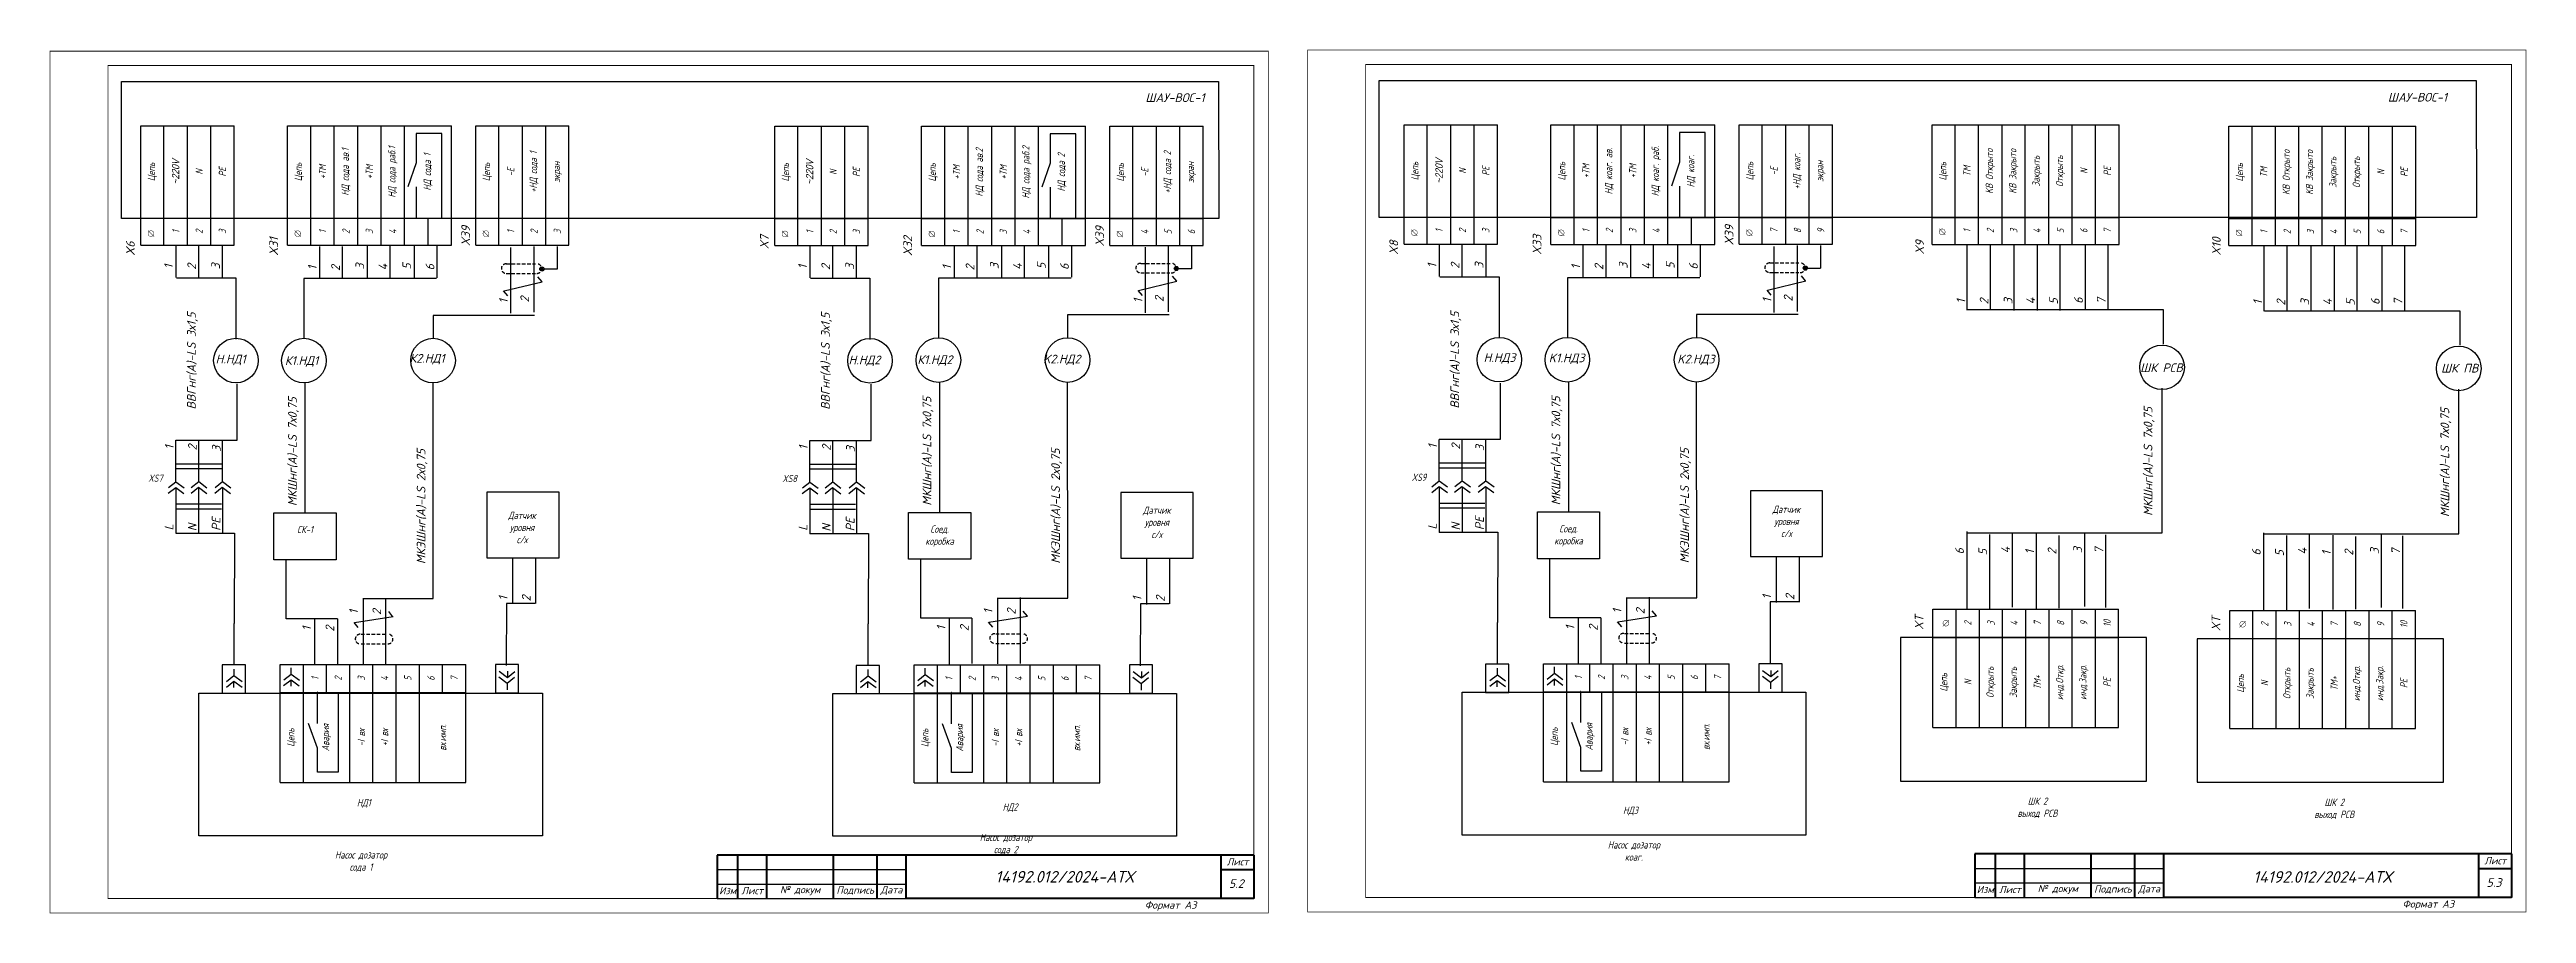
# Model space of a CAD drawing. Header units: millimetres. Extents: x 125 to 10524, y 7125 to 13164.
# Drawn here: x 3885 to 4739, y 9589 to 9887 of the extents above; entities that cross this region are included whole.
import ezdxf
from ezdxf.enums import TextEntityAlignment as Align

# ---------------------------------------------------------------- set-up
doc = ezdxf.new("R2010")
doc.units = ezdxf.units.MM
doc.header["$LTSCALE"] = 4
doc.set_wipeout_variables(frame=1)
for name, pattern in [('ACAD_ISO02W100', [15, 12, -3]), ('DASHED', [0.75, 0.5, -0.25]), ('SolidLine', [0])]:
    doc.linetypes.add(name, pattern=pattern)
for name, color, linetype in [('G', 5, 'Continuous'), ('SYMS', 7, 'Continuous'), ('Вспомогательная', 1, 'Continuous'), ('Текст', 2, 'Continuous')]:
    doc.layers.add(name, color=color, linetype=linetype)
doc.layers.add('SHTAMP', color=7, linetype='SolidLine', lineweight=25)
doc.layers.add('Основеая', color=5, linetype='Continuous', lineweight=60)
doc.styles.add('ISOCPEUR', font='isocpeui.ttf')
doc.styles.add('Simplex00.10.00', font='simplex.shx')
doc.styles.add('Simplex25.085.15', font='', dxfattribs={"width": 0.85, "oblique": 15, "height": 2.5})
doc.styles.add('ГОСТ', font='isocpeur.ttf', dxfattribs={"oblique": 15})
doc.styles.get('Simplex25.085.15').set_extended_font_data('GOST type A')

msp = doc.modelspace()

# ---------------------------------------------------------------- texts
at = {"style": 'Simplex25.085.15', "oblique": 15, "width": 0.85}
for s, p in [('XS7', (3919.11, 9737.95)), ('XS8', (4137.66, 9737.83)), ('XS9', (4354.62, 9738.25))]:
    msp.add_text(s, height=2.5, dxfattribs=at).set_placement(p)
at = {"layer": 'SHTAMP', "color": 0, "style": 'ISOCPEUR'}
for p in [(4234.97, 9599.86), (4668.59, 9599.8)]:
    msp.add_text('14192.012/2024-АТХ', height=4, dxfattribs=at).set_placement(p, align=Align.CENTER)
at = {"layer": 'SYMS', "linetype": 'Continuous', "ltscale": 0.2, "style": 'ГОСТ', "oblique": 15}
for s, p in [('ШАУ-ВОС-1', (4262.83, 9868.82)), ('ШАУ-ВОС-1', (4691.12, 9868.97)), ('Н.НД1', (3942.32, 9778.74)), ('К1.НД1', (3966.2, 9778.24)), ('К2.НД1', (4009.2, 9779)), ('Н.НД2', (4160.51, 9778.44)), ('К1.НД2', (4184.23, 9778.54)), ('K2.НД2', (4227.61, 9778.76)), ('Н.НД3', (4379.42, 9779.25)), ('K1.НД3', (4401.89, 9779.14)), ('K2.НД3', (4446.19, 9778.75)), ('ШК РСВ', (4605.76, 9775.77)), ('ШК ПВ', (4709.46, 9775.61))]:
    msp.add_text(s, height=3, dxfattribs=at).set_placement(p)
for s, p in [('X6', (3914.44, 9815.88)), ('X31', (3963.84, 9815.88)), ('X39', (4030.02, 9819.15)), ('X7', (4132.98, 9818.15)), ('X32', (4182.39, 9815.76)), ('X39', (4248.57, 9819.03)), ('X8', (4349.94, 9816.17)), ('X33', (4399.35, 9816.17)), ('X39', (4465.53, 9819.44)), ('X9', (4531.25, 9816.3)), ('X10', (4633.55, 9815.93)), ('1', (3927.59, 9811.33)), ('2', (3935.59, 9811.04)), ('3', (3943.84, 9811.14)), ('1', (3977.15, 9810.88)), ('2', (3985.15, 9810.6)), ('3', (3993.52, 9811.09)), ('4', (4001.52, 9810.81)), ('5', (4009.73, 9811.07)), ('6', (4017.73, 9810.79)), ('1', (4146.15, 9811.21)), ('2', (4154.14, 9810.93)), ('3', (4162.4, 9811.03)), ('1', (4195.87, 9811.04)), ('2', (4203.87, 9810.76)), ('3', (4212.25, 9811.25)), ('4', (4220.25, 9810.97)), ('5', (4228.45, 9811.23)), ('6', (4236.45, 9810.95)), ('1', (4363.1, 9811.62)), ('2', (4371.1, 9811.34)), ('3', (4379.35, 9811.44)), ('1', (4412.68, 9811.17)), ('2', (4420.68, 9810.89)), ('3', (4429.06, 9811.39)), ('4', (4437.05, 9811.1)), ('5', (4445.26, 9811.36)), ('6', (4453.26, 9811.08)), ('2', (4050.36, 9799.75)), ('2', (4269.09, 9799.91)), ('2', (4485.9, 9800.04)), ('ВВГнг(А)-LS 3х1,5', (3935.49, 9762.88)), ('1', (4043.04, 9799.38)), ('ВВГнг(А)-LS 3х1,5', (4154.04, 9762.76)), ('1', (4261.77, 9799.54)), ('ВВГнг(А)-LS 3х1,5', (4370.99, 9763.17)), ('1', (4478.58, 9799.67)), ('1', (4545.45, 9799.34)), ('2', (4553.45, 9799.05)), ('3', (4561.71, 9799.15)), ('4', (4569.52, 9799.12)), ('5', (4577.38, 9799.06)), ('6', (4585.99, 9799.28)), ('7', (4593.85, 9799.22)), ('1', (4647.76, 9798.96)), ('2', (4655.76, 9798.68)), ('3', (4664.01, 9798.78)), ('4', (4671.83, 9798.75)), ('5', (4679.69, 9798.69)), ('6', (4688.3, 9798.9)), ('7', (4696.16, 9798.85)), ('МКШнг(А)-LS 7х0,75', (4189.03, 9729.72)), ('МКШнг(А)-LS 7х0,75', (4405.84, 9729.86)), ('МКШнг(А)-LS 7х0,75', (3970.31, 9729.57)), ('МКШнг(А)-LS 7х0,75', (4609.96, 9726.2)), ('МКШнг(А)-LS 7х0,75', (4712.27, 9725.82)), ('1', (3927.83, 9749.05)), ('2', (3935.83, 9748.76)), ('3', (3944.08, 9748.27)), ('1', (4146.39, 9748.93)), ('2', (4154.38, 9748.65)), ('1', (4363.34, 9749.34)), ('2', (4371.34, 9749.06)), ('3', (4379.59, 9748.57)), ('МКЭШнг(А)-LS 2х0,75', (4014.66, 9709.58)), ('3', (4162.64, 9748.16)), ('МКЭШнг(А)-LS 2х0,75', (4233.38, 9709.74)), ('МКЭШнг(А)-LS 2х0,75', (4450.19, 9709.87)), ('PE', (3944.02, 9721.02)), ('PE', (4162.57, 9720.9)), ('PE', (4379.53, 9721.31)), ('L', (3927.77, 9721.2)), ('N', (3935.77, 9720.92)), ('L', (4146.32, 9721.08)), ('N', (4154.32, 9720.8)), ('L', (4363.27, 9721.5)), ('N', (4371.27, 9721.21)), ('6', (4544.98, 9712.92)), ('5', (4552.97, 9712.64)), ('4', (4560.85, 9713.3)), ('1', (4569.15, 9712.97)), ('2', (4576.86, 9712.88)), ('3', (4585.71, 9713.39)), ('7', (4593.04, 9713.21)), ('6', (4647.28, 9712.55)), ('5', (4655.28, 9712.26)), ('4', (4663.16, 9712.92)), ('1', (4671.45, 9712.6)), ('2', (4679.17, 9712.5)), ('3', (4688.02, 9713.02)), ('7', (4695.35, 9712.84)), ('2', (4486.51, 9697.2)), ('1', (3991.39, 9692.32)), ('2', (3999.39, 9692.04)), ('1', (4042.92, 9697.02)), ('2', (4050.91, 9696.74)), ('1', (4210.12, 9692.48)), ('2', (4218.12, 9692.2)), ('1', (4261.47, 9696.9)), ('2', (4269.47, 9696.62)), ('1', (4426.93, 9692.62)), ('2', (4434.92, 9692.33)), ('1', (4478.51, 9697.48)), ('XT', (4531.06, 9686.93)), ('XT', (4633.37, 9686.55)), ('1', (3975.2, 9686.6)), ('2', (3983.2, 9686.32)), ('1', (4193.92, 9686.76)), ('2', (4201.92, 9686.47)), ('1', (4410.73, 9686.89)), ('2', (4418.73, 9686.61))]:
    msp.add_text(s, height=3, rotation=90, dxfattribs=at).set_placement(p)
at = {"layer": 'SYMS', "color": 7, "linetype": 'Continuous', "ltscale": 0.2, "style": 'ГОСТ', "oblique": 15}
for s, p in [('5.2', (4291.61, 9598)), ('5.3', (4725.14, 9598.37))]:
    msp.add_text(s, height=3, dxfattribs=at).set_placement(p)
at = {"layer": 'SYMS', "linetype": 'Continuous', "char_height": 2.5, "attachment_point": 2}
for s, insert, width in [('{\\Fsimplex|c204;\\Q15;\\W0.75;\\C0;Датчик уровня\\Pс\\Fsimplex|c0;/\\Fsimplex|c204;х}', (4047.94, 9727.63), 14.7496), ('{\\Fsimplex|c204;\\Q15;\\W0.75;\\C0;Датчик уровня\\Pс\\Fsimplex|c0;/\\Fsimplex|c204;х}', (4266.78, 9729.42), 14.7496), ('{\\Fsimplex|c204;\\Q15;\\W0.75;\\C0;Датчик уровня\\Pс\\Fsimplex|c0;/\\Fsimplex|c204;х}', (4483.81, 9729.73), 14.7496), ('{\\Fsimplex|c204;\\Q15;\\W0.75;\\C0;СК-1}', (3973.15, 9722.76), 14.7496), ('{\\Fsimplex|c204;\\Q15;\\W0.75;\\C0;Соед. коробка}', (4191.88, 9722.91), 14.7496), ('{\\Fsimplex|c204;\\Q15;\\W0.75;\\C0;Соед. коробка}', (4408.69, 9723.05), 14.7496), ('{\\Fsimplex|c204;\\Q15;\\W0.75;\\C0;НД1}', (3993.41, 9628.63), 33.5355), ('{\\Fsimplex|c204;\\Q15;\\W0.75;\\C0;НД2}', (4216.2, 9627.14), 33.5355), ('{\\Fsimplex|c204;\\Q15;\\W0.75;\\C0;НД3}', (4430.07, 9625.98), 33.5355), ('{\\Fsimplex|c204;\\Q15;\\W0.75;\\C0;ШК 2 \\Fsimplex|c0;\\P\\Fsimplex|c204;выход РСВ}', (4570.34, 9629.16), 16.2192), ('{\\Fsimplex|c204;\\Q15;\\W0.75;\\C0;ШК 2 \\Fsimplex|c0;\\P\\Fsimplex|c204;выход РСВ}', (4672.65, 9628.78), 16.2192), ('{\\Fsimplex|c204;\\Q15;\\W0.75;\\C0;Насос дозатор\\Fsimplex|c0;\\P\\Fsimplex|c204;сода\\Fsimplex|c0; 2}', (4214.71, 9616.65), 33.5355), ('{\\Fsimplex|c204;\\Q15;\\W0.75;\\C0;Насос дозатор\\Fsimplex|c0;\\P\\Fsimplex|c204;сода 1}', (3992.45, 9610.64), 33.5355), ('{\\Fsimplex|c204;\\Q15;\\W0.75;\\C0;Насос дозатор\\Fsimplex|c0;\\P\\Fsimplex|c204;коаг.}', (4431.21, 9614.09), 33.5355)]:
    msp.add_mtext(s, dxfattribs=dict(at, insert=insert, width=width))
at = {"layer": 'Текст', "color": 7, "char_height": 2.5, "style": 'ГОСТ'}
for s, insert, width, attachment_point in [('{\\fISOCPEUR|b0|i0|c204|p34;Лист}', (4298.4, 9607.02), 11.4585, 6), ('{\\fISOCPEUR|b0|i0|c204|p34;Лист}', (4731.93, 9607.39), 11.4585, 6), ('{\\fISOCPEUR|b0|i0|c204|p34;Изм}', (4118.83, 9597.09), 7, 5), ('{\\fISOCPEUR|b0|i0|c204|p34;Лист}', (4127.33, 9597.09), 10, 5), ('{\\fISOCPEUR|b0|i0|c204|p34;№ докум}', (4143.83, 9597.09), 23, 5), ('{\\fISOCPEUR|b0|i0|c204|p34;Подпись}', (4162.83, 9597.09), 15, 5), ('{\\fISOCPEUR|b0|i0|c204|p34;Дата}', (4175.33, 9597.09), 10, 5), ('{\\fISOCPEUR|b0|i0|c204|p34;Изм}', (4552.36, 9597.46), 7, 5), ('{\\fISOCPEUR|b0|i0|c204|p34;Лист}', (4560.86, 9597.46), 10, 5), ('{\\fISOCPEUR|b0|i0|c204|p34;№ докум}', (4577.36, 9597.46), 23, 5), ('{\\fISOCPEUR|b0|i0|c204|p34;Подпись}', (4596.36, 9597.46), 15, 5), ('{\\fISOCPEUR|b0|i0|c204|p34;Дата}', (4608.86, 9597.46), 10, 5)]:
    msp.add_mtext(s, dxfattribs=dict(at, insert=insert, width=width, attachment_point=attachment_point))

# ---------------------------------------------------------------- blocks, each defined once
blk = doc.blocks.new('Формат А3')
at = {"color": 0, "linetype": 'Continuous', "const_width": 0.3}
for points in [[(-420, 297), (0, 297), (0, 0), (-420, 0)], [(-400, 5), (-400, 292), (-5, 292), (-5, 5)]]:
    blk.add_lwpolyline(points, close=True, dxfattribs=at)
at = {"color": 0, "linetype": 'Continuous', "style": 'Simplex00.10.00', "oblique": 15}
blk.add_text('Формат А3', height=2.5, dxfattribs=at).set_placement((-33.67, 2.75), align=Align.MIDDLE_CENTER)
blk = doc.blocks.new('*T250')
at = {"color": 0, "linetype": 'ByBlock', "lineweight": -2, "transparency": 16777216}
for p, q in [((0, 0), (0, 41.14)), ((0, 41.14), (32.16, 41.14)), ((8, 0), (8, 41.14)), ((16.08, 0), (16.08, 41.14)), ((24.16, 0), (24.16, 41.14)), ((32.16, 0), (32.16, 41.14)), ((0, 9.29), (32.16, 9.29))]:
    blk.add_line(p, q, dxfattribs=at)
at = {"color": 0, "lineweight": -2, "transparency": 16777216}
blk.add_line((0, 0), (32.16, 0), dxfattribs=at)
at = {"color": 0, "linetype": 'Continuous', "lineweight": -2, "transparency": 16777216, "char_height": 2.5, "attachment_point": 5, "rotation": 90, "style": 'Simplex25.085.15'}
for s, insert, width in [('Цепь', (4, 25.21), 28.8496), ('{\\fArial|b0|i0|c0|p34;~220V}', (12.04, 25.21), 28.8496), ('N', (20.12, 25.21), 28.8496), ('РЕ', (28.16, 25.21), 28.8496), ('1', (12.04, 4.64), 6.286), ('2', (20.12, 4.64), 6.286), ('3', (28.16, 4.64), 6.286)]:
    blk.add_mtext(s, dxfattribs=dict(at, insert=insert, width=width))
blk = doc.blocks.new('Клеммное соединение')
at = {"linetype": 'Continuous'}
blk.add_wipeout([(0, -1), (-0.44, -0.9), (-0.6, -0.8), (-0.71, -0.7), (-0.8, -0.6), (-0.87, -0.5), (-0.92, -0.4), (-0.95, -0.3), (-0.98, -0.2), (-0.99, -0.1), (-0.99, 0), (-0.99, 0.1), (-0.98, 0.2), (-0.95, 0.3), (-0.92, 0.4), (-0.87, 0.5), (-0.8, 0.6), (-0.71, 0.7), (-0.6, 0.8), (-0.44, 0.9), (0, 1), (0.44, 0.9), (0.6, 0.8), (0.71, 0.7), (0.8, 0.6), (0.87, 0.5), (0.92, 0.4), (0.95, 0.3), (0.98, 0.2), (0.99, 0.1), (1, 0), (0.99, -0.1), (0.98, -0.2), (0.95, -0.3), (0.92, -0.4), (0.87, -0.5), (0.8, -0.6), (0.71, -0.7), (0.6, -0.8), (0.44, -0.9)], dxfattribs=at)
at = {"color": 0, "linetype": 'Continuous', "lineweight": -2, "const_width": 0.15}
blk.add_lwpolyline([(-1.06, -1.06), (1.06, 1.06)], dxfattribs=at)
blk.add_lwpolyline([(-1, 0, 1), (1, 0, 1)], format="xyb", close=True, dxfattribs=at)
blk = doc.blocks.new('*T242')
at = {"color": 0, "linetype": 'ByBlock', "lineweight": -2, "transparency": 16777216}
for p, q in [((0, 0), (0, 40.67)), ((0, 40.67), (64, 40.67)), ((8, 0), (8, 40.67)), ((16, 31), (16, 40.67)), ((24, 0), (24, 40.67)), ((32, 0), (32, 40.67)), ((40, 0), (40, 40.67)), ((48, 0), (48, 40.67)), ((56, 31), (56, 40.67)), ((64, 0), (64, 40.67)), ((0, 31), (64, 31)), ((8, 0), (64, 0))]:
    blk.add_line(p, q, dxfattribs=at)
at = {"color": 0, "lineweight": -2, "transparency": 16777216}
blk.add_line((0, 0), (8, 0), dxfattribs=at)
at = {"color": 0, "linetype": 'Continuous', "lineweight": -2, "transparency": 16777216, "char_height": 2.5, "attachment_point": 5, "rotation": 90, "style": 'Simplex25.085.15'}
for s, insert, width in [('1', (12, 35.83), 6.6745), ('2', (20, 35.83), 6.6745), ('3', (28, 35.83), 6.6745), ('4', (36, 35.83), 6.6745), ('5', (44, 35.83), 6.6745), ('6', (52, 35.83), 6.6745), ('7', (60, 35.83), 6.6745), ('Цепь', (4, 15.5), 27.9958), ('Авария', (16, 15.5), 27.9958), ('-I вх', (28, 15.5), 27.9958), ('+I вх', (36, 15.5), 27.9958), ('вх.имп.', (56, 15.5), 27.9958)]:
    blk.add_mtext(s, dxfattribs=dict(at, insert=insert, width=width))
blk = doc.blocks.new('*T243')
at = {"color": 0, "linetype": 'ByBlock', "lineweight": -2, "transparency": 16777216}
for p, q in [((0, 0), (0, 41.14)), ((0, 41.14), (56.48, 41.14)), ((8, 0), (8, 41.14)), ((16.08, 0), (16.08, 41.14)), ((24.16, 0), (24.16, 41.14)), ((32.24, 0), (32.24, 41.14)), ((40.32, 0), (40.32, 41.14)), ((56.48, 0), (56.48, 41.14)), ((0, 9.29), (56.48, 9.29)), ((48.4, 0), (48.4, 9.29))]:
    blk.add_line(p, q, dxfattribs=at)
at = {"color": 0, "lineweight": -2, "transparency": 16777216}
blk.add_line((0, 0), (56.48, 0), dxfattribs=at)
at = {"color": 0, "linetype": 'Continuous', "lineweight": -2, "transparency": 16777216, "char_height": 2.5, "attachment_point": 5, "rotation": 90, "style": 'Simplex25.085.15'}
for s, insert, width in [('Цепь', (4, 25.21), 28.8496), ('+ТМ', (12.04, 25.21), 28.8496), ('НД сода ав.1', (20.12, 25.21), 28.8496), ('+ТМ', (28.2, 25.21), 28.8496), ('НД сода раб.1', (36.28, 25.21), 28.8496), ('НД сода 1', (48.4, 25.21), 28.8496), ('1', (12.04, 4.64), 6.286), ('2', (20.12, 4.64), 6.286), ('3', (28.2, 4.64), 6.286), ('4', (36.28, 4.64), 6.286)]:
    blk.add_mtext(s, dxfattribs=dict(at, insert=insert, width=width))
blk = doc.blocks.new('*T244')
at = {"color": 0, "linetype": 'ByBlock', "lineweight": -2, "transparency": 16777216}
for p, q in [((0, 0), (0, 41.14)), ((0, 41.14), (32.16, 41.14)), ((8, 0), (8, 41.14)), ((16.08, 0), (16.08, 41.14)), ((24.16, 0), (24.16, 41.14)), ((32.16, 0), (32.16, 41.14)), ((0, 9.29), (32.16, 9.29))]:
    blk.add_line(p, q, dxfattribs=at)
at = {"color": 0, "lineweight": -2, "transparency": 16777216}
blk.add_line((0, 0), (32.16, 0), dxfattribs=at)
at = {"color": 0, "linetype": 'Continuous', "lineweight": -2, "transparency": 16777216, "char_height": 2.5, "attachment_point": 5, "rotation": 90, "style": 'Simplex25.085.15'}
for s, insert, width in [('Цепь', (4, 25.21), 28.8496), ('-E', (12.04, 25.21), 28.8496), ('+НД сода 1', (20.12, 25.21), 28.8496), ('экран', (28.16, 25.21), 28.8496), ('1', (12.04, 4.64), 6.286), ('2', (20.12, 4.64), 6.286), ('3', (28.16, 4.64), 6.286)]:
    blk.add_mtext(s, dxfattribs=dict(at, insert=insert, width=width))
blk = doc.blocks.new('*T245')
at = {"color": 0, "linetype": 'ByBlock', "lineweight": -2, "transparency": 16777216}
for p, q in [((0, 0), (0, 41.14)), ((0, 41.14), (32.16, 41.14)), ((8, 0), (8, 41.14)), ((16.08, 0), (16.08, 41.14)), ((24.16, 0), (24.16, 41.14)), ((32.16, 0), (32.16, 41.14)), ((0, 9.29), (32.16, 9.29))]:
    blk.add_line(p, q, dxfattribs=at)
at = {"color": 0, "lineweight": -2, "transparency": 16777216}
blk.add_line((0, 0), (32.16, 0), dxfattribs=at)
at = {"color": 0, "linetype": 'Continuous', "lineweight": -2, "transparency": 16777216, "char_height": 2.5, "attachment_point": 5, "rotation": 90, "style": 'Simplex25.085.15'}
for s, insert, width in [('Цепь', (4, 25.21), 28.8496), ('{\\fArial|b0|i0|c0|p34;~220V}', (12.04, 25.21), 28.8496), ('N', (20.12, 25.21), 28.8496), ('РЕ', (28.16, 25.21), 28.8496), ('1', (12.04, 4.64), 6.286), ('2', (20.12, 4.64), 6.286), ('3', (28.16, 4.64), 6.286)]:
    blk.add_mtext(s, dxfattribs=dict(at, insert=insert, width=width))
blk = doc.blocks.new('*T246')
at = {"color": 0, "linetype": 'ByBlock', "lineweight": -2, "transparency": 16777216}
for p, q in [((0, 0), (0, 40.67)), ((0, 40.67), (64, 40.67)), ((8, 0), (8, 40.67)), ((16, 31), (16, 40.67)), ((24, 0), (24, 40.67)), ((32, 0), (32, 40.67)), ((40, 0), (40, 40.67)), ((48, 0), (48, 40.67)), ((56, 31), (56, 40.67)), ((64, 0), (64, 40.67)), ((0, 31), (64, 31)), ((8, 0), (64, 0))]:
    blk.add_line(p, q, dxfattribs=at)
at = {"color": 0, "lineweight": -2, "transparency": 16777216}
blk.add_line((0, 0), (8, 0), dxfattribs=at)
at = {"color": 0, "linetype": 'Continuous', "lineweight": -2, "transparency": 16777216, "char_height": 2.5, "attachment_point": 5, "rotation": 90, "style": 'Simplex25.085.15'}
for s, insert, width in [('1', (12, 35.83), 6.6745), ('2', (20, 35.83), 6.6745), ('3', (28, 35.83), 6.6745), ('4', (36, 35.83), 6.6745), ('5', (44, 35.83), 6.6745), ('6', (52, 35.83), 6.6745), ('7', (60, 35.83), 6.6745), ('Цепь', (4, 15.5), 27.9958), ('Авария', (16, 15.5), 27.9958), ('-I вх', (28, 15.5), 27.9958), ('+I вх', (36, 15.5), 27.9958), ('вх.имп.', (56, 15.5), 27.9958)]:
    blk.add_mtext(s, dxfattribs=dict(at, insert=insert, width=width))
blk = doc.blocks.new('*T251')
at = {"color": 0, "linetype": 'ByBlock', "lineweight": -2, "transparency": 16777216}
for p, q in [((0, 0), (0, 41.14)), ((0, 41.14), (56.48, 41.14)), ((8, 0), (8, 41.14)), ((16.08, 0), (16.08, 41.14)), ((24.16, 0), (24.16, 41.14)), ((32.24, 0), (32.24, 41.14)), ((40.32, 0), (40.32, 41.14)), ((56.48, 0), (56.48, 41.14)), ((0, 9.29), (56.48, 9.29)), ((48.4, 0), (48.4, 9.29))]:
    blk.add_line(p, q, dxfattribs=at)
at = {"color": 0, "lineweight": -2, "transparency": 16777216}
blk.add_line((0, 0), (56.48, 0), dxfattribs=at)
at = {"color": 0, "linetype": 'Continuous', "lineweight": -2, "transparency": 16777216, "char_height": 2.5, "attachment_point": 5, "rotation": 90, "style": 'Simplex25.085.15'}
for s, insert, width in [('Цепь', (4, 25.21), 28.8496), ('+ТМ', (12.04, 25.21), 28.8496), ('НД сода ав.2', (20.12, 25.21), 28.8496), ('+ТМ', (28.2, 25.21), 28.8496), ('НД сода раб.2', (36.28, 25.21), 28.8496), ('НД сода 2', (48.4, 25.21), 28.8496), ('1', (12.04, 4.64), 6.286), ('2', (20.12, 4.64), 6.286), ('3', (28.2, 4.64), 6.286), ('4', (36.28, 4.64), 6.286)]:
    blk.add_mtext(s, dxfattribs=dict(at, insert=insert, width=width))
blk = doc.blocks.new('*T252')
at = {"color": 0, "linetype": 'ByBlock', "lineweight": -2, "transparency": 16777216}
for p, q in [((0, 0), (0, 41.14)), ((0, 41.14), (32.16, 41.14)), ((8, 0), (8, 41.14)), ((16.08, 0), (16.08, 41.14)), ((24.16, 0), (24.16, 41.14)), ((32.16, 0), (32.16, 41.14)), ((0, 9.29), (32.16, 9.29))]:
    blk.add_line(p, q, dxfattribs=at)
at = {"color": 0, "lineweight": -2, "transparency": 16777216}
blk.add_line((0, 0), (32.16, 0), dxfattribs=at)
at = {"color": 0, "linetype": 'Continuous', "lineweight": -2, "transparency": 16777216, "char_height": 2.5, "attachment_point": 5, "rotation": 90, "style": 'Simplex25.085.15'}
for s, insert, width in [('Цепь', (4, 25.21), 28.8496), ('-E', (12.04, 25.21), 28.8496), ('+НД сода 2', (20.12, 25.21), 28.8496), ('экран', (28.16, 25.21), 28.8496), ('4', (12.04, 4.64), 6.286), ('5', (20.12, 4.64), 6.286), ('6', (28.16, 4.64), 6.286)]:
    blk.add_mtext(s, dxfattribs=dict(at, insert=insert, width=width))
blk = doc.blocks.new('WDDOT')
for radius in [0.72, 0.449, 0.223]:
    blk.add_circle((0, 0), radius)
blk = doc.blocks.new('*T247')
at = {"color": 0, "linetype": 'ByBlock', "lineweight": -2, "transparency": 16777216}
for p, q in [((0, 0), (0, 41.14)), ((0, 41.14), (32.16, 41.14)), ((8, 0), (8, 41.14)), ((16.08, 0), (16.08, 41.14)), ((24.16, 0), (24.16, 41.14)), ((32.16, 0), (32.16, 41.14)), ((0, 9.29), (32.16, 9.29))]:
    blk.add_line(p, q, dxfattribs=at)
at = {"color": 0, "lineweight": -2, "transparency": 16777216}
blk.add_line((0, 0), (32.16, 0), dxfattribs=at)
at = {"color": 0, "linetype": 'Continuous', "lineweight": -2, "transparency": 16777216, "char_height": 2.5, "attachment_point": 5, "rotation": 90, "style": 'Simplex25.085.15'}
for s, insert, width in [('Цепь', (4, 25.21), 28.8496), ('{\\fArial|b0|i0|c0|p34;~220V}', (12.04, 25.21), 28.8496), ('N', (20.12, 25.21), 28.8496), ('РЕ', (28.16, 25.21), 28.8496), ('1', (12.04, 4.64), 6.286), ('2', (20.12, 4.64), 6.286), ('3', (28.16, 4.64), 6.286)]:
    blk.add_mtext(s, dxfattribs=dict(at, insert=insert, width=width))
blk = doc.blocks.new('*T248')
at = {"color": 0, "linetype": 'ByBlock', "lineweight": -2, "transparency": 16777216}
for p, q in [((0, 0), (0, 40.67)), ((0, 40.67), (64, 40.67)), ((8, 0), (8, 40.67)), ((16, 31), (16, 40.67)), ((24, 0), (24, 40.67)), ((32, 0), (32, 40.67)), ((40, 0), (40, 40.67)), ((48, 0), (48, 40.67)), ((56, 31), (56, 40.67)), ((64, 0), (64, 40.67)), ((0, 31), (64, 31)), ((8, 0), (64, 0))]:
    blk.add_line(p, q, dxfattribs=at)
at = {"color": 0, "lineweight": -2, "transparency": 16777216}
blk.add_line((0, 0), (8, 0), dxfattribs=at)
at = {"color": 0, "linetype": 'Continuous', "lineweight": -2, "transparency": 16777216, "char_height": 2.5, "attachment_point": 5, "rotation": 90, "style": 'Simplex25.085.15'}
for s, insert, width in [('1', (12, 35.83), 6.6745), ('2', (20, 35.83), 6.6745), ('3', (28, 35.83), 6.6745), ('4', (36, 35.83), 6.6745), ('5', (44, 35.83), 6.6745), ('6', (52, 35.83), 6.6745), ('7', (60, 35.83), 6.6745), ('Цепь', (4, 15.5), 27.9958), ('Авария', (16, 15.5), 27.9958), ('-I вх', (28, 15.5), 27.9958), ('+I вх', (36, 15.5), 27.9958), ('вх.имп.', (56, 15.5), 27.9958)]:
    blk.add_mtext(s, dxfattribs=dict(at, insert=insert, width=width))
blk = doc.blocks.new('*T249')
at = {"color": 0, "linetype": 'ByBlock', "lineweight": -2, "transparency": 16777216}
for p, q in [((0, 0), (0, 41.14)), ((0, 41.14), (56.48, 41.14)), ((8, 0), (8, 41.14)), ((16.08, 0), (16.08, 41.14)), ((24.16, 0), (24.16, 41.14)), ((32.24, 0), (32.24, 41.14)), ((40.32, 0), (40.32, 41.14)), ((56.48, 0), (56.48, 41.14)), ((0, 9.29), (56.48, 9.29)), ((48.4, 0), (48.4, 9.29))]:
    blk.add_line(p, q, dxfattribs=at)
at = {"color": 0, "lineweight": -2, "transparency": 16777216}
blk.add_line((0, 0), (56.48, 0), dxfattribs=at)
at = {"color": 0, "linetype": 'Continuous', "lineweight": -2, "transparency": 16777216, "char_height": 2.5, "attachment_point": 5, "rotation": 90, "style": 'Simplex25.085.15'}
for s, insert, width in [('Цепь', (4, 25.21), 28.8496), ('+ТМ', (12.04, 25.21), 28.8496), ('НД коаг. ав.', (20.12, 25.21), 28.8496), ('+ТМ', (28.2, 25.21), 28.8496), ('НД коаг. раб.', (36.28, 25.21), 28.8496), ('НД коаг.', (48.4, 25.21), 28.8496), ('1', (12.04, 4.64), 6.286), ('2', (20.12, 4.64), 6.286), ('3', (28.2, 4.64), 6.286), ('4', (36.28, 4.64), 6.286)]:
    blk.add_mtext(s, dxfattribs=dict(at, insert=insert, width=width))
blk = doc.blocks.new('*T255')
at = {"color": 0, "linetype": 'ByBlock', "lineweight": -2, "transparency": 16777216}
for p, q in [((0, 0), (0, 41.14)), ((0, 41.14), (32.16, 41.14)), ((8, 0), (8, 41.14)), ((16.08, 0), (16.08, 41.14)), ((24.16, 0), (24.16, 41.14)), ((32.16, 0), (32.16, 41.14)), ((0, 9.29), (32.16, 9.29))]:
    blk.add_line(p, q, dxfattribs=at)
at = {"color": 0, "lineweight": -2, "transparency": 16777216}
blk.add_line((0, 0), (32.16, 0), dxfattribs=at)
at = {"color": 0, "linetype": 'Continuous', "lineweight": -2, "transparency": 16777216, "char_height": 2.5, "attachment_point": 5, "rotation": 90, "style": 'Simplex25.085.15'}
for s, insert, width in [('Цепь', (4, 25.21), 28.8496), ('-E', (12.04, 25.21), 28.8496), ('+НД коаг.', (20.12, 25.21), 28.8496), ('экран', (28.16, 25.21), 28.8496), ('7', (12.04, 4.64), 6.286), ('8', (20.12, 4.64), 6.286), ('9', (28.16, 4.64), 6.286)]:
    blk.add_mtext(s, dxfattribs=dict(at, insert=insert, width=width))
blk = doc.blocks.new('*T256')
at = {"color": 0, "linetype": 'ByBlock', "lineweight": -2, "transparency": 16777216}
for p, q in [((0, 0), (0, 41.14)), ((0, 41.14), (64.48, 41.14)), ((8, 0), (8, 41.14)), ((16.08, 0), (16.08, 41.14)), ((24.16, 0), (24.16, 41.14)), ((32.16, 0), (32.16, 41.14)), ((40.24, 0), (40.24, 41.14)), ((48.32, 0), (48.32, 41.14)), ((56.4, 0), (56.4, 41.14)), ((64.48, 0), (64.48, 41.14)), ((0, 9.29), (64.48, 9.29))]:
    blk.add_line(p, q, dxfattribs=at)
at = {"color": 0, "lineweight": -2, "transparency": 16777216}
blk.add_line((0, 0), (64.48, 0), dxfattribs=at)
at = {"color": 0, "linetype": 'Continuous', "lineweight": -2, "transparency": 16777216, "char_height": 2.5, "attachment_point": 5, "rotation": 90, "style": 'Simplex25.085.15'}
for s, insert, width in [('Цепь', (4, 25.21), 28.8496), ('TM', (12.04, 25.21), 28.8496), ('KB Открытo', (20.12, 25.21), 28.8496), ('KB Закрытo', (28.16, 25.21), 28.8496), ('Закрыть', (36.2, 25.21), 28.8496), ('Открыть', (44.28, 25.21), 28.8496), ('N', (52.36, 25.21), 28.8496), ('PE', (60.44, 25.21), 28.8496), ('1', (12.04, 4.64), 6.286), ('2', (20.12, 4.64), 6.286), ('3', (28.16, 4.64), 6.286), ('4', (36.2, 4.64), 6.286), ('5', (44.28, 4.64), 6.286), ('6', (52.36, 4.64), 6.286), ('7', (60.44, 4.64), 6.286)]:
    blk.add_mtext(s, dxfattribs=dict(at, insert=insert, width=width))
blk = doc.blocks.new('*T253')
at = {"color": 0, "linetype": 'ByBlock', "lineweight": -2, "transparency": 16777216}
for p, q in [((0, 0), (0, 40.67)), ((0, 40.67), (64, 40.67)), ((8, 0), (8, 40.67)), ((16, 0), (16, 40.67)), ((24, 0), (24, 40.67)), ((32, 0), (32, 40.67)), ((40, 0), (40, 40.67)), ((48, 0), (48, 40.67)), ((56, 0), (56, 40.67)), ((64, 0), (64, 40.67)), ((0, 31), (64, 31)), ((8, 0), (64, 0))]:
    blk.add_line(p, q, dxfattribs=at)
at = {"color": 0, "lineweight": -2, "transparency": 16777216}
blk.add_line((0, 0), (8, 0), dxfattribs=at)
at = {"color": 0, "linetype": 'Continuous', "lineweight": -2, "transparency": 16777216, "char_height": 2.5, "attachment_point": 5, "rotation": 90, "style": 'Simplex25.085.15'}
for s, insert, width in [('2', (12, 35.83), 6.6745), ('3', (20, 35.83), 6.6745), ('4', (28, 35.83), 6.6745), ('7', (36, 35.83), 6.6745), ('8', (44, 35.83), 6.6745), ('9', (52, 35.83), 6.6745), ('10', (60, 35.83), 6.6745), ('Цепь', (4, 15.5), 27.9958), ('Открыть', (20, 15.5), 27.9958), ('Закрыть', (28, 15.5), 27.9958), ('ТМ+', (36, 15.5), 27.9958), ('инд.Откр.', (44, 15.5), 27.9958), ('инд.Закр.', (52, 15.5), 27.9958), ('PE', (60, 15.5), 27.9958), ('N', (12, 15.5), 27.9958)]:
    blk.add_mtext(s, dxfattribs=dict(at, insert=insert, width=width))
blk = doc.blocks.new('*T409')
at = {"color": 0, "linetype": 'ByBlock', "lineweight": -2, "transparency": 16777216}
for p, q in [((0, 0), (0, 41.14)), ((0, 41.14), (64.48, 41.14)), ((8, 0), (8, 41.14)), ((16.08, 0), (16.08, 41.14)), ((24.16, 0), (24.16, 41.14)), ((32.16, 0), (32.16, 41.14)), ((40.24, 0), (40.24, 41.14)), ((48.32, 0), (48.32, 41.14)), ((56.4, 0), (56.4, 41.14)), ((64.48, 0), (64.48, 41.14)), ((0, 9.29), (64.48, 9.29))]:
    blk.add_line(p, q, dxfattribs=at)
at = {"color": 0, "lineweight": -2, "transparency": 16777216}
blk.add_line((0, 0), (64.48, 0), dxfattribs=at)
at = {"color": 0, "linetype": 'Continuous', "lineweight": -2, "transparency": 16777216, "char_height": 2.5, "attachment_point": 5, "rotation": 90, "style": 'Simplex25.085.15'}
for s, insert, width in [('Цепь', (4, 25.21), 28.8496), ('TM', (12.04, 25.21), 28.8496), ('KB Открытo', (20.12, 25.21), 28.8496), ('KB Закрытo', (28.16, 25.21), 28.8496), ('Закрыть', (36.2, 25.21), 28.8496), ('Открыть', (44.28, 25.21), 28.8496), ('N', (52.36, 25.21), 28.8496), ('PE', (60.44, 25.21), 28.8496), ('1', (12.04, 4.64), 6.286), ('2', (20.12, 4.64), 6.286), ('3', (28.16, 4.64), 6.286), ('4', (36.2, 4.64), 6.286), ('5', (44.28, 4.64), 6.286), ('6', (52.36, 4.64), 6.286), ('7', (60.44, 4.64), 6.286)]:
    blk.add_mtext(s, dxfattribs=dict(at, insert=insert, width=width))
blk = doc.blocks.new('*T410')
at = {"color": 0, "linetype": 'ByBlock', "lineweight": -2, "transparency": 16777216}
for p, q in [((0, 0), (0, 40.67)), ((0, 40.67), (64, 40.67)), ((8, 0), (8, 40.67)), ((16, 0), (16, 40.67)), ((24, 0), (24, 40.67)), ((32, 0), (32, 40.67)), ((40, 0), (40, 40.67)), ((48, 0), (48, 40.67)), ((56, 0), (56, 40.67)), ((64, 0), (64, 40.67)), ((0, 31), (64, 31)), ((8, 0), (64, 0))]:
    blk.add_line(p, q, dxfattribs=at)
at = {"color": 0, "lineweight": -2, "transparency": 16777216}
blk.add_line((0, 0), (8, 0), dxfattribs=at)
at = {"color": 0, "linetype": 'Continuous', "lineweight": -2, "transparency": 16777216, "char_height": 2.5, "attachment_point": 5, "rotation": 90, "style": 'Simplex25.085.15'}
for s, insert, width in [('2', (12, 35.83), 6.6745), ('3', (20, 35.83), 6.6745), ('4', (28, 35.83), 6.6745), ('7', (36, 35.83), 6.6745), ('8', (44, 35.83), 6.6745), ('9', (52, 35.83), 6.6745), ('10', (60, 35.83), 6.6745), ('Цепь', (4, 15.5), 27.9958), ('Открыть', (20, 15.5), 27.9958), ('Закрыть', (28, 15.5), 27.9958), ('ТМ+', (36, 15.5), 27.9958), ('инд.Откр.', (44, 15.5), 27.9958), ('инд.Закр.', (52, 15.5), 27.9958), ('PE', (60, 15.5), 27.9958), ('N', (12, 15.5), 27.9958)]:
    blk.add_mtext(s, dxfattribs=dict(at, insert=insert, width=width))

# ---------------------------------------------------------------- linework, layer by layer
at = {"linetype": 'Continuous', "ltscale": 0.6}
for p, q in [((4020.27, 9857.99), (4011.43, 9857.99)), ((4011.43, 9857.99), (4011.43, 9847.82)), ((4020.27, 9829.04), (4020.27, 9857.99)), ((4238.82, 9857.87), (4229.99, 9857.87)), ((4229.99, 9857.87), (4229.99, 9847.7)), ((4238.82, 9828.93), (4238.82, 9857.87)), ((4455.78, 9858.28), (4446.94, 9858.28)), ((4446.94, 9858.28), (4446.94, 9848.11)), ((4455.78, 9829.34), (4455.78, 9858.28)), ((4011.43, 9847.82), (4008.64, 9839.55)), ((4229.99, 9847.7), (4227.19, 9839.43)), ((4446.94, 9848.11), (4444.15, 9839.84)), ((4011.43, 9839.55), (4011.43, 9828.93)), ((4229.99, 9839.43), (4229.99, 9828.81)), ((4446.94, 9839.84), (4446.94, 9829.23)), ((3928.65, 9738.04), (3928.65, 9752.26)), ((3936.49, 9738.08), (3936.49, 9752.34)), ((3944.7, 9738.08), (3944.7, 9752.26)), ((4147.2, 9737.92), (4147.2, 9752.15)), ((4155.05, 9737.96), (4155.05, 9752.23)), ((4163.25, 9737.96), (4163.25, 9752.15)), ((4364.15, 9738.33), (4364.15, 9752.56)), ((4372, 9738.37), (4372, 9752.64)), ((4380.2, 9738.37), (4380.2, 9752.56)), ((3944.45, 9742.4), (3928.78, 9742.4)), ((3944.46, 9744.08), (3928.79, 9744.08)), ((4163, 9742.28), (4147.33, 9742.28)), ((4163.02, 9743.96), (4147.34, 9743.96)), ((4379.96, 9742.69), (4364.28, 9742.69)), ((4379.97, 9744.37), (4364.3, 9744.37)), ((3926.02, 9734.02), (3928.57, 9736.04)), ((3926.09, 9735.97), (3928.64, 9737.99)), ((3928.57, 9736.04), (3931.42, 9733.94)), ((3928.64, 9737.99), (3931.49, 9735.89)), ((3933.87, 9734.06), (3936.42, 9736.08)), ((3933.94, 9736.01), (3936.49, 9738.03)), ((3936.42, 9736.08), (3939.27, 9733.98)), ((3936.49, 9738.03), (3939.34, 9735.93)), ((3942.07, 9734.06), (3944.62, 9736.08)), ((3942.14, 9736.01), (3944.69, 9738.03)), ((3944.62, 9736.08), (3947.47, 9733.98)), ((3944.69, 9738.03), (3947.54, 9735.93)), ((4144.57, 9733.9), (4147.12, 9735.92)), ((4144.65, 9735.85), (4147.2, 9737.87)), ((4147.12, 9735.92), (4149.97, 9733.83)), ((4147.2, 9737.87), (4150.05, 9735.77)), ((4152.42, 9733.94), (4154.97, 9735.96)), ((4152.49, 9735.89), (4155.04, 9737.91)), ((4154.97, 9735.96), (4157.82, 9733.86)), ((4155.04, 9737.91), (4157.89, 9735.81)), ((4160.62, 9733.94), (4163.17, 9735.96)), ((4160.7, 9735.89), (4163.25, 9737.91)), ((4163.17, 9735.96), (4166.02, 9733.86)), ((4163.25, 9737.91), (4166.1, 9735.81)), ((4361.53, 9734.31), (4364.08, 9736.33)), ((4361.6, 9736.26), (4364.15, 9738.28)), ((4364.08, 9736.33), (4366.93, 9734.24)), ((4364.15, 9738.28), (4367, 9736.18)), ((4369.37, 9734.35), (4371.92, 9736.37)), ((4369.45, 9736.3), (4372, 9738.32)), ((4371.92, 9736.37), (4374.77, 9734.27)), ((4372, 9738.32), (4374.85, 9736.22)), ((4377.58, 9734.35), (4380.13, 9736.37)), ((4377.65, 9736.3), (4380.2, 9738.32)), ((4380.13, 9736.37), (4382.98, 9734.27)), ((4380.2, 9738.32), (4383.05, 9736.22)), ((3944.31, 9728.56), (3928.64, 9728.56)), ((3944.33, 9730.24), (3928.65, 9730.24)), ((4162.87, 9728.44), (4147.19, 9728.44)), ((4162.88, 9730.12), (4147.21, 9730.12)), ((4379.82, 9728.85), (4364.15, 9728.85)), ((4379.83, 9730.53), (4364.16, 9730.53)), ((4403.9, 9672.02), (4403.9, 9674.17)), ((3946.04, 9667.22), (3948.59, 9669.25)), ((3946.11, 9669.17), (3948.66, 9671.2)), ((3948.59, 9669.25), (3951.44, 9667.15)), ((3948.63, 9667.03), (3948.63, 9669.17)), ((3948.66, 9671.2), (3951.52, 9669.1)), ((3948.67, 9671.24), (3948.67, 9673.39)), ((3965.77, 9667.71), (3968.32, 9669.74)), ((3965.84, 9669.66), (3968.39, 9671.69)), ((3968.32, 9669.74), (3971.17, 9667.64)), ((3968.36, 9667.52), (3968.36, 9669.66)), ((3968.39, 9671.69), (3971.24, 9669.59)), ((3968.4, 9671.73), (3968.4, 9673.87)), ((4042.85, 9668.5), (4040, 9670.6)), ((4042.93, 9670.45), (4040.08, 9672.55)), ((4045.4, 9670.53), (4042.85, 9668.5)), ((4042.85, 9668.46), (4042.85, 9666.32)), ((4042.89, 9672.67), (4042.89, 9670.53)), ((4045.48, 9672.48), (4042.93, 9670.45)), ((4164.59, 9667.11), (4167.14, 9669.13)), ((4164.67, 9669.06), (4167.22, 9671.08)), ((4167.14, 9669.13), (4169.99, 9667.03)), ((4167.18, 9666.91), (4167.18, 9669.05)), ((4167.22, 9671.12), (4167.22, 9673.27)), ((4167.22, 9671.08), (4170.07, 9668.98)), ((4184.32, 9667.6), (4186.87, 9669.62)), ((4184.4, 9669.54), (4186.95, 9671.57)), ((4186.87, 9669.62), (4189.72, 9667.52)), ((4186.91, 9667.4), (4186.91, 9669.54)), ((4186.95, 9671.61), (4186.95, 9673.76)), ((4186.95, 9671.57), (4189.8, 9669.47)), ((4261.41, 9668.39), (4258.56, 9670.49)), ((4261.48, 9670.34), (4258.63, 9672.43)), ((4261.4, 9668.34), (4261.4, 9666.2)), ((4263.96, 9670.41), (4261.41, 9668.39)), ((4261.44, 9672.55), (4261.44, 9670.41)), ((4264.03, 9672.36), (4261.48, 9670.34)), ((4381.55, 9667.52), (4384.1, 9669.54)), ((4381.62, 9669.47), (4384.17, 9671.49)), ((4384.1, 9669.54), (4386.95, 9667.44)), ((4384.14, 9667.32), (4384.14, 9669.46)), ((4384.17, 9671.53), (4384.17, 9673.68)), ((4384.17, 9671.49), (4387.02, 9669.39)), ((4401.28, 9668.01), (4403.83, 9670.03)), ((4401.35, 9669.95), (4403.9, 9671.98)), ((4403.83, 9670.03), (4406.68, 9667.93)), ((4403.87, 9667.81), (4403.87, 9669.95)), ((4403.9, 9671.98), (4406.75, 9669.88)), ((4478.36, 9668.8), (4475.51, 9670.9)), ((4478.44, 9670.75), (4475.59, 9672.85)), ((4480.91, 9670.82), (4478.36, 9668.8)), ((4478.36, 9668.75), (4478.36, 9666.61)), ((4478.4, 9672.97), (4478.4, 9670.82)), ((4480.99, 9672.77), (4478.44, 9670.75))]:
    msp.add_line(p, q, dxfattribs=at)
at = {"linetype": 'DASHED', "ltscale": 0.6}
for p, q in [((4042.54, 9813.06), (4052.61, 9813.06)), ((4261.27, 9813.22), (4271.33, 9813.22)), ((4478.07, 9813.36), (4488.14, 9813.36)), ((4042.49, 9809.78), (4052.54, 9809.78)), ((4261.21, 9809.93), (4271.27, 9809.93)), ((4478.02, 9810.07), (4488.08, 9810.07)), ((3992.5, 9685.42), (4001.21, 9685.42)), ((4211.23, 9685.57), (4219.94, 9685.57)), ((4428.04, 9685.71), (4436.74, 9685.71)), ((3992.5, 9682.11), (4001.33, 9682.11)), ((4211.23, 9682.26), (4220.06, 9682.26)), ((4428.04, 9682.4), (4436.87, 9682.4))]:
    msp.add_line(p, q, dxfattribs=at)
at = {"linetype": 'ACAD_ISO02W100'}
for p, q in [((4054.73, 9811.28), (4060.02, 9811.28)), ((4273.46, 9811.44), (4278.74, 9811.44)), ((4490.26, 9811.57), (4495.55, 9811.57))]:
    msp.add_line(p, q, dxfattribs=at)
at = {"ltscale": 0.6}
for p, q in [((4043.07, 9802), (4041.61, 9803.72)), ((4041.74, 9803.72), (4054.91, 9806.91)), ((4054.89, 9806.91), (4053.43, 9808.63)), ((4261.79, 9802.16), (4260.33, 9803.88)), ((4260.47, 9803.88), (4273.63, 9807.06)), ((4273.62, 9807.06), (4272.16, 9808.79)), ((4478.6, 9802.29), (4477.14, 9804.02)), ((4477.27, 9804.02), (4490.44, 9807.2)), ((4490.42, 9807.2), (4488.96, 9808.92)), ((3990.18, 9689.44), (4003.49, 9691.5)), ((4003.46, 9691.48), (4002, 9693.21)), ((4208.9, 9689.6), (4222.22, 9691.65)), ((4222.19, 9691.64), (4220.73, 9693.36)), ((4425.71, 9689.73), (4439.03, 9691.79)), ((4439, 9691.78), (4437.54, 9693.5)), ((3991.5, 9687.72), (3990.04, 9689.44)), ((4210.23, 9687.87), (4208.77, 9689.6)), ((4427.04, 9688.01), (4425.58, 9689.73))]:
    msp.add_line(p, q, dxfattribs=at)
at = {"ltscale": 1.2}
for p, q in [((4478.18, 9694.2), (4478.22, 9675.2)), ((3977.45, 9665.44), (3977.35, 9665.44)), ((3977.45, 9654.67), (3977.45, 9665.44)), ((4412.96, 9665.73), (4412.86, 9665.73)), ((4412.96, 9654.96), (4412.96, 9665.73)), ((4420.05, 9665.53), (4420.05, 9638.23)), ((3984.54, 9665.24), (3984.54, 9637.94)), ((4196.01, 9665.32), (4195.9, 9665.32)), ((4196.01, 9654.55), (4196.01, 9665.32)), ((4203.09, 9665.12), (4203.09, 9637.82)), ((3977.45, 9646.15), (3974.37, 9654.67)), ((4196.01, 9646.03), (4192.93, 9654.55)), ((4412.96, 9646.44), (4409.88, 9654.96)), ((3977.45, 9637.94), (3977.45, 9646.15)), ((4196.01, 9637.82), (4196.01, 9646.03)), ((4412.96, 9638.23), (4412.96, 9646.44)), ((3984.54, 9637.94), (3977.45, 9637.94)), ((4203.09, 9637.82), (4196.01, 9637.82)), ((4420.05, 9638.23), (4412.96, 9638.23))]:
    msp.add_line(p, q, dxfattribs=at)
at = {"linetype": 'Continuous', "ltscale": 0.6}
for points in [[(4035.85, 9711.75), (4060.7, 9711.75), (4060.7, 9734.39), (4035.85, 9734.39)], [(4254.41, 9711.63), (4279.25, 9711.63), (4279.25, 9734.27), (4254.41, 9734.27)], [(4471.45, 9712.21), (4496.29, 9712.21), (4496.29, 9734.86), (4471.45, 9734.86)]]:
    msp.add_lwpolyline(points, close=True, dxfattribs=at)
at = {"linetype": 'Continuous', "ltscale": 0.2}
for points in [[(4523.12, 9634.78), (4607.97, 9634.78), (4607.97, 9684.27), (4523.12, 9684.27)], [(4625.43, 9634.41), (4710.28, 9634.41), (4710.28, 9683.9), (4625.43, 9683.9)]]:
    msp.add_lwpolyline(points, close=True, dxfattribs=at)
at = {"ltscale": 1.2}
for points in [[(3944.62, 9665.08), (3952.63, 9665.08), (3952.63, 9674.83), (3944.62, 9674.83)], [(4038.78, 9665.22), (4046.78, 9665.22), (4046.78, 9674.96), (4038.78, 9674.96)], [(4163.18, 9664.97), (4171.18, 9664.97), (4171.18, 9674.71), (4163.18, 9674.71)], [(4257.33, 9665.1), (4265.34, 9665.1), (4265.34, 9674.84), (4257.33, 9674.84)], [(4380.13, 9665.38), (4388.14, 9665.38), (4388.14, 9675.12), (4380.13, 9675.12)], [(4474.28, 9665.51), (4482.29, 9665.51), (4482.29, 9675.25), (4474.28, 9675.25)], [(4372.03, 9665.43), (4490.46, 9665.43), (4490.46, 9616.24), (4372.03, 9616.24)], [(3936.52, 9665.14), (4054.96, 9665.14), (4054.96, 9615.94), (3936.52, 9615.94)], [(4155.07, 9665.02), (4273.51, 9665.02), (4273.51, 9615.83), (4155.07, 9615.83)]]:
    msp.add_lwpolyline(points, close=True, dxfattribs=at)
at = {"linetype": 'DASHED', "ltscale": 0.6}
for centre, start, end in [((4042.47, 9811.43), 87.39587, 270), ((4053.09, 9811.41), 267.39587, 90), ((4261.19, 9811.59), 87.39587, 270), ((4271.82, 9811.57), 267.39587, 90), ((4478, 9811.72), 87.39587, 270), ((4488.63, 9811.7), 267.39587, 90), ((3992.11, 9683.78), 87.39587, 270), ((4001.82, 9683.78), 267.39587, 90), ((4210.84, 9683.94), 87.39587, 270), ((4220.55, 9683.94), 267.39587, 90), ((4427.65, 9684.08), 87.39587, 270), ((4437.36, 9684.07), 267.39587, 90)]:
    msp.add_arc(centre, 1.64, start, end, dxfattribs=at)
at = {"layer": 'G', "color": 3, "ltscale": 0.2}
for p, q in [((3966.7, 9690.78), (3966.7, 9711.08)), ((4185.43, 9690.94), (4185.43, 9711.24)), ((4402.24, 9691.07), (4402.24, 9711.37)), ((4419.86, 9691.07), (4402.24, 9691.07)), ((3984.33, 9690.78), (3966.7, 9690.78)), ((4203.05, 9690.94), (4185.43, 9690.94))]:
    msp.add_line(p, q, dxfattribs=at)
for points in [[(3962.43, 9727.26), (3983.88, 9727.26), (3983.88, 9711.08), (3962.43, 9711.08)], [(4181.15, 9727.42), (4202.61, 9727.42), (4202.61, 9711.24), (4181.15, 9711.24)], [(4397.96, 9727.56), (4419.42, 9727.56), (4419.42, 9711.37), (4397.96, 9711.37)]]:
    msp.add_lwpolyline(points, close=True, dxfattribs=at)
at = {"layer": 'SYMS', "linetype": 'Continuous', "ltscale": 0.2}
for p, q in [((3928.59, 9819.5), (3928.59, 9808.34)), ((3936.45, 9819.5), (3936.45, 9808.51)), ((3944.64, 9819.5), (3944.64, 9808.43)), ((3978.15, 9819.06), (3978.15, 9807.9)), ((3986, 9819.06), (3986, 9808.07)), ((3994.52, 9819.27), (3994.52, 9808.11)), ((4002.38, 9819.27), (4002.38, 9808.28)), ((4010.73, 9819.25), (4010.73, 9808.09)), ((4018.58, 9819.25), (4018.58, 9808.26)), ((4051.98, 9819.06), (4051.98, 9796.37)), ((4060.02, 9819.07), (4060.02, 9811.23)), ((4147.15, 9819.38), (4147.15, 9808.23)), ((4155, 9819.38), (4155, 9808.39)), ((4163.19, 9819.38), (4163.19, 9808.32)), ((4196.87, 9819.22), (4196.87, 9808.06)), ((4204.73, 9819.22), (4204.73, 9808.22)), ((4213.25, 9819.43), (4213.25, 9808.27)), ((4221.1, 9819.43), (4221.1, 9808.44)), ((4229.45, 9819.41), (4229.45, 9808.25)), ((4237.31, 9819.41), (4237.31, 9808.41)), ((4270.7, 9819.22), (4270.7, 9796.53)), ((4278.75, 9819.23), (4278.75, 9811.39)), ((4364.1, 9819.8), (4364.1, 9808.64)), ((4371.96, 9819.8), (4371.96, 9808.8)), ((4380.14, 9819.8), (4380.14, 9808.73)), ((4413.68, 9819.35), (4413.68, 9808.19)), ((4421.54, 9819.35), (4421.54, 9808.36)), ((4430.06, 9819.56), (4430.06, 9808.41)), ((4437.91, 9819.56), (4437.91, 9808.57)), ((4446.26, 9819.54), (4446.26, 9808.38)), ((4454.12, 9819.54), (4454.12, 9808.55)), ((4487.51, 9819.35), (4487.51, 9796.67)), ((4495.56, 9819.36), (4495.56, 9811.52)), ((4546.05, 9819.78), (4546.05, 9797.1)), ((4554.04, 9819.77), (4554.04, 9797.08)), ((4562.23, 9819.69), (4562.23, 9797.01)), ((4570.26, 9819.69), (4570.26, 9797.01)), ((4578.11, 9819.63), (4578.11, 9796.95)), ((4586.73, 9819.85), (4586.73, 9797.16)), ((4594.58, 9819.79), (4594.58, 9797.11)), ((4648.36, 9819.41), (4648.36, 9796.73)), ((4656.35, 9819.4), (4656.35, 9796.71)), ((4664.54, 9819.32), (4664.54, 9796.63)), ((4672.57, 9819.32), (4672.57, 9796.63)), ((4680.42, 9819.26), (4680.42, 9796.58)), ((4689.04, 9819.48), (4689.04, 9796.79)), ((4696.89, 9819.42), (4696.89, 9796.73)), ((4043.99, 9818.71), (4043.99, 9796.02)), ((4262.71, 9818.86), (4262.71, 9796.18)), ((4479.52, 9819), (4479.52, 9796.31)), ((3928.63, 9735.91), (3928.63, 9720.2)), ((3936.48, 9735.83), (3936.48, 9720.36)), ((3944.67, 9735.87), (3944.67, 9720.29)), ((4147.18, 9735.79), (4147.18, 9720.08)), ((4155.04, 9735.72), (4155.04, 9720.25)), ((4163.22, 9735.75), (4163.22, 9720.17)), ((4364.13, 9736.2), (4364.13, 9720.49)), ((4371.99, 9736.13), (4371.99, 9720.66)), ((4380.18, 9736.16), (4380.18, 9720.58)), ((4545.97, 9720.79), (4545.97, 9694.05)), ((4553.83, 9719.83), (4553.83, 9694.22)), ((4561.65, 9720.31), (4561.65, 9694.7)), ((4569.87, 9719.99), (4569.87, 9694.29)), ((4577.72, 9719.5), (4577.72, 9694.46)), ((4586.57, 9720.02), (4586.57, 9694.98)), ((4593.83, 9719.67), (4593.83, 9694.62)), ((4648.28, 9720.42), (4648.28, 9693.68)), ((4656.14, 9719.45), (4656.14, 9693.85)), ((4663.96, 9719.93), (4663.96, 9694.33)), ((4672.17, 9719.61), (4672.17, 9693.92)), ((4680.03, 9719.13), (4680.03, 9694.09)), ((4688.87, 9719.65), (4688.87, 9694.6)), ((4696.14, 9719.29), (4696.14, 9694.24)), ((4044.71, 9711.53), (4044.71, 9695.85)), ((4052.57, 9711.62), (4052.57, 9696.02)), ((4263.26, 9711.41), (4263.26, 9695.73)), ((4271.12, 9711.5), (4271.12, 9695.9)), ((4480.3, 9711.99), (4480.3, 9696.32)), ((4488.16, 9712.09), (4488.16, 9696.48)), ((3993.17, 9697.81), (3993.17, 9675.13)), ((4000.9, 9697.9), (4000.9, 9675.22)), ((4211.89, 9697.97), (4211.89, 9675.28)), ((4219.63, 9698.06), (4219.63, 9675.37)), ((4412.01, 9690.98), (4412.01, 9675.3)), ((4419.86, 9691.07), (4419.86, 9675.47)), ((4428.7, 9698.11), (4428.7, 9675.42)), ((4436.44, 9698.19), (4436.44, 9675.51)), ((3976.47, 9690.68), (3976.47, 9675.01)), ((3984.33, 9690.78), (3984.33, 9675.18)), ((4195.2, 9690.84), (4195.2, 9675.17)), ((4203.05, 9690.94), (4203.05, 9675.33))]:
    msp.add_line(p, q, dxfattribs=at)
for points in [[(3909.89, 9828.71), (3909.89, 9875.88), (4288.05, 9875.88), (4288.11, 9828.71)], [(4343.42, 9829.08), (4343.42, 9876.25), (4721.58, 9876.25), (4721.64, 9829.08)]]:
    msp.add_lwpolyline(points, close=True, dxfattribs=at)
at = {"layer": 'SYMS', "linetype": 'Continuous', "lineweight": 30, "ltscale": 0.2}
for points in [[(3928.79, 9808.25), (3949.33, 9808.25), (3949.33, 9787.14)], [(4018.48, 9807.95), (3972.77, 9807.95), (3972.77, 9787.41)], [(4147.34, 9808.13), (4167.89, 9808.13), (4167.89, 9787.03)], [(4237.2, 9808.1), (4191.49, 9808.1), (4191.49, 9787.57)], [(4364.3, 9808.54), (4384.84, 9808.54), (4384.84, 9787.44)], [(4454.01, 9808.24), (4408.3, 9808.24), (4408.3, 9787.7)], [(4052.3, 9795.3), (4017.3, 9795.3), (4017.3, 9787.41)], [(4271.02, 9795.46), (4236.02, 9795.46), (4236.02, 9787.57)], [(4487.83, 9795.59), (4452.83, 9795.59), (4452.83, 9787.7)], [(4546.28, 9797.28), (4613.62, 9797.28), (4613.62, 9785.39)], [(4648.59, 9796.9), (4715.93, 9796.9), (4715.93, 9785.02)], [(3928.63, 9752.3), (3949.73, 9752.3), (3949.73, 9771.68)], [(3973.23, 9727.26), (3973.23, 9727.26), (3973.23, 9772.06)], [(3993.32, 9697.7), (4017.37, 9697.7), (4017.3, 9772.05)], [(4147.19, 9752.18), (4168.28, 9752.18), (4168.28, 9771.56)], [(4191.95, 9727.42), (4191.95, 9727.42), (4191.95, 9772.21)], [(4212.05, 9697.85), (4236.1, 9697.85), (4236.03, 9772.21)], [(4364.14, 9752.59), (4385.23, 9752.59), (4385.23, 9771.97)], [(4408.76, 9727.56), (4408.76, 9727.56), (4408.76, 9772.35)], [(4428.86, 9697.99), (4452.91, 9697.99), (4452.84, 9772.34)], [(4546.1, 9720.39), (4613.32, 9720.39), (4613.32, 9770.23)], [(4648.41, 9720.02), (4715.63, 9720.02), (4715.63, 9769.85)], [(3928.6, 9720.28), (3948.85, 9720.28), (3948.75, 9689.13)], [(4147.16, 9720.16), (4167.4, 9720.16), (4167.31, 9689.02)], [(4364.11, 9720.58), (4384.36, 9720.58), (4384.26, 9689.43)], [(4052.43, 9696.07), (4042.58, 9696.07), (4042.43, 9674.66)], [(4270.99, 9695.96), (4261.14, 9695.96), (4260.99, 9674.54)], [(4488.03, 9696.54), (4478.18, 9696.54), (4478.18, 9694.2)], [(3948.75, 9674.89), (3948.75, 9674.89), (3948.75, 9689.13)], [(4167.31, 9674.77), (4167.31, 9674.77), (4167.31, 9689.02)], [(4384.26, 9675.18), (4384.26, 9675.18), (4384.26, 9689.43)]]:
    msp.add_lwpolyline(points, dxfattribs=at)
at = {"layer": 'SYMS', "linetype": 'Continuous', "ltscale": 0.2}
for centre in [(3949.33, 9779.75), (3972.77, 9779.73), (4167.89, 9779.64), (4191.49, 9779.89), (4384.84, 9780.05), (4408.3, 9780.02), (4613.29, 9777.4), (4715.59, 9777.03)]:
    msp.add_circle(centre, 7.68, dxfattribs=at)
at = {"layer": 'SYMS', "color": 7, "linetype": 'Continuous', "ltscale": 0.2}
for centre in [(4017.3, 9779.73), (4236.02, 9779.89), (4452.83, 9780.02)]:
    msp.add_circle(centre, 7.68, dxfattribs=at)
at = {"layer": 'Вспомогательная', "color": 7}
for p, q in [((4115.23, 9604.35), (4180.23, 9604.35)), ((4115.23, 9599.35), (4180.23, 9599.35)), ((4548.76, 9604.73), (4613.76, 9604.73)), ((4548.76, 9599.73), (4613.76, 9599.73)), ((4115.23, 9594.35), (4180.23, 9594.35)), ((4548.76, 9594.73), (4613.76, 9594.73))]:
    msp.add_line(p, q, dxfattribs=at)
at = {"layer": 'Основеая', "color": 7}
for p, q in [((4115.23, 9609.35), (4115.23, 9594.35)), ((4300.23, 9609.35), (4115.23, 9609.35)), ((4122.23, 9609.35), (4122.23, 9594.35)), ((4132.23, 9609.35), (4132.23, 9594.35)), ((4155.23, 9609.35), (4155.23, 9594.35)), ((4170.23, 9609.35), (4170.23, 9594.35)), ((4180.23, 9609.35), (4180.23, 9594.35)), ((4288.8, 9609.35), (4288.8, 9594.35)), ((4300.23, 9609.35), (4300.23, 9594.35)), ((4548.76, 9609.73), (4548.76, 9594.73)), ((4733.76, 9609.73), (4548.76, 9609.73)), ((4555.76, 9609.73), (4555.76, 9594.73)), ((4565.76, 9609.73), (4565.76, 9594.73)), ((4588.76, 9609.73), (4588.76, 9594.73)), ((4603.76, 9609.73), (4603.76, 9594.73)), ((4613.76, 9609.73), (4613.76, 9594.73)), ((4722.32, 9609.73), (4722.32, 9594.73)), ((4733.76, 9609.73), (4733.76, 9594.73)), ((4288.8, 9604.36), (4300.23, 9604.36)), ((4722.32, 9604.73), (4733.76, 9604.73)), ((4300.23, 9594.35), (4180.23, 9594.35)), ((4733.76, 9594.73), (4613.76, 9594.73))]:
    msp.add_line(p, q, dxfattribs=at)

# ---------------------------------------------------------------- block references
for name, p in [('Формат А3', (4305.23, 9589.37)), ('Формат А3', (4738.76, 9589.74)), ('*T250', (3916.52, 9819.5)), ('*T243', (3967.14, 9819.48)), ('*T244', (4031.98, 9819.48)), ('*T245', (4135.07, 9819.38)), ('*T251', (4185.69, 9819.36)), ('*T252', (4250.54, 9819.37)), ('*T247', (4352.02, 9819.8)), ('*T249', (4402.65, 9819.77)), ('*T255', (4467.49, 9819.78)), ('*T256', (4533.99, 9819.76)), ('*T409', (4636.3, 9819.39)), ('*T253', (4534.33, 9653.35)), ('*T410', (4636.64, 9652.97)), ('*T242', (3964.57, 9634.32)), ('*T246', (4183.12, 9634.2)), ('*T248', (4400.07, 9634.61))]:
    msp.add_blockref(name, p)
at = {"layer": 'SYMS', "ltscale": 0.2}
for p in [(4054.79, 9811.29), (4273.52, 9811.45), (4490.32, 9811.58)]:
    msp.add_blockref('WDDOT', p, dxfattribs=at)

msp.set_redraw_order([(e.dxf.handle, doc.entitydb.next_handle()) for e in msp.query("TEXT MTEXT ATTDEF DIMENSION ARC_DIMENSION")])  # texts and dimensions are drawn at this point

# ---------------------------------------------------------------- next in the draw order: block references
for p, rotation in [((3920.04, 9823.48), 90), ((3970.66, 9823.46), 90), ((4035.5, 9823.46), 90), ((4138.59, 9823.36), 90), ((4189.22, 9823.34), 90), ((4254.06, 9823.34), 90), ((4355.55, 9823.77), 90), ((4406.17, 9823.75), 90), ((4471.01, 9823.76), 90), ((4537.51, 9824.08), 90), ((4639.82, 9823.71), 90), ((4538.78, 9689.24), 180), ((4641.09, 9688.87), 180)]:
    msp.add_blockref('Клеммное соединение', p, dxfattribs=dict(rotation=rotation))

doc.saveas('drawing.dxf')
